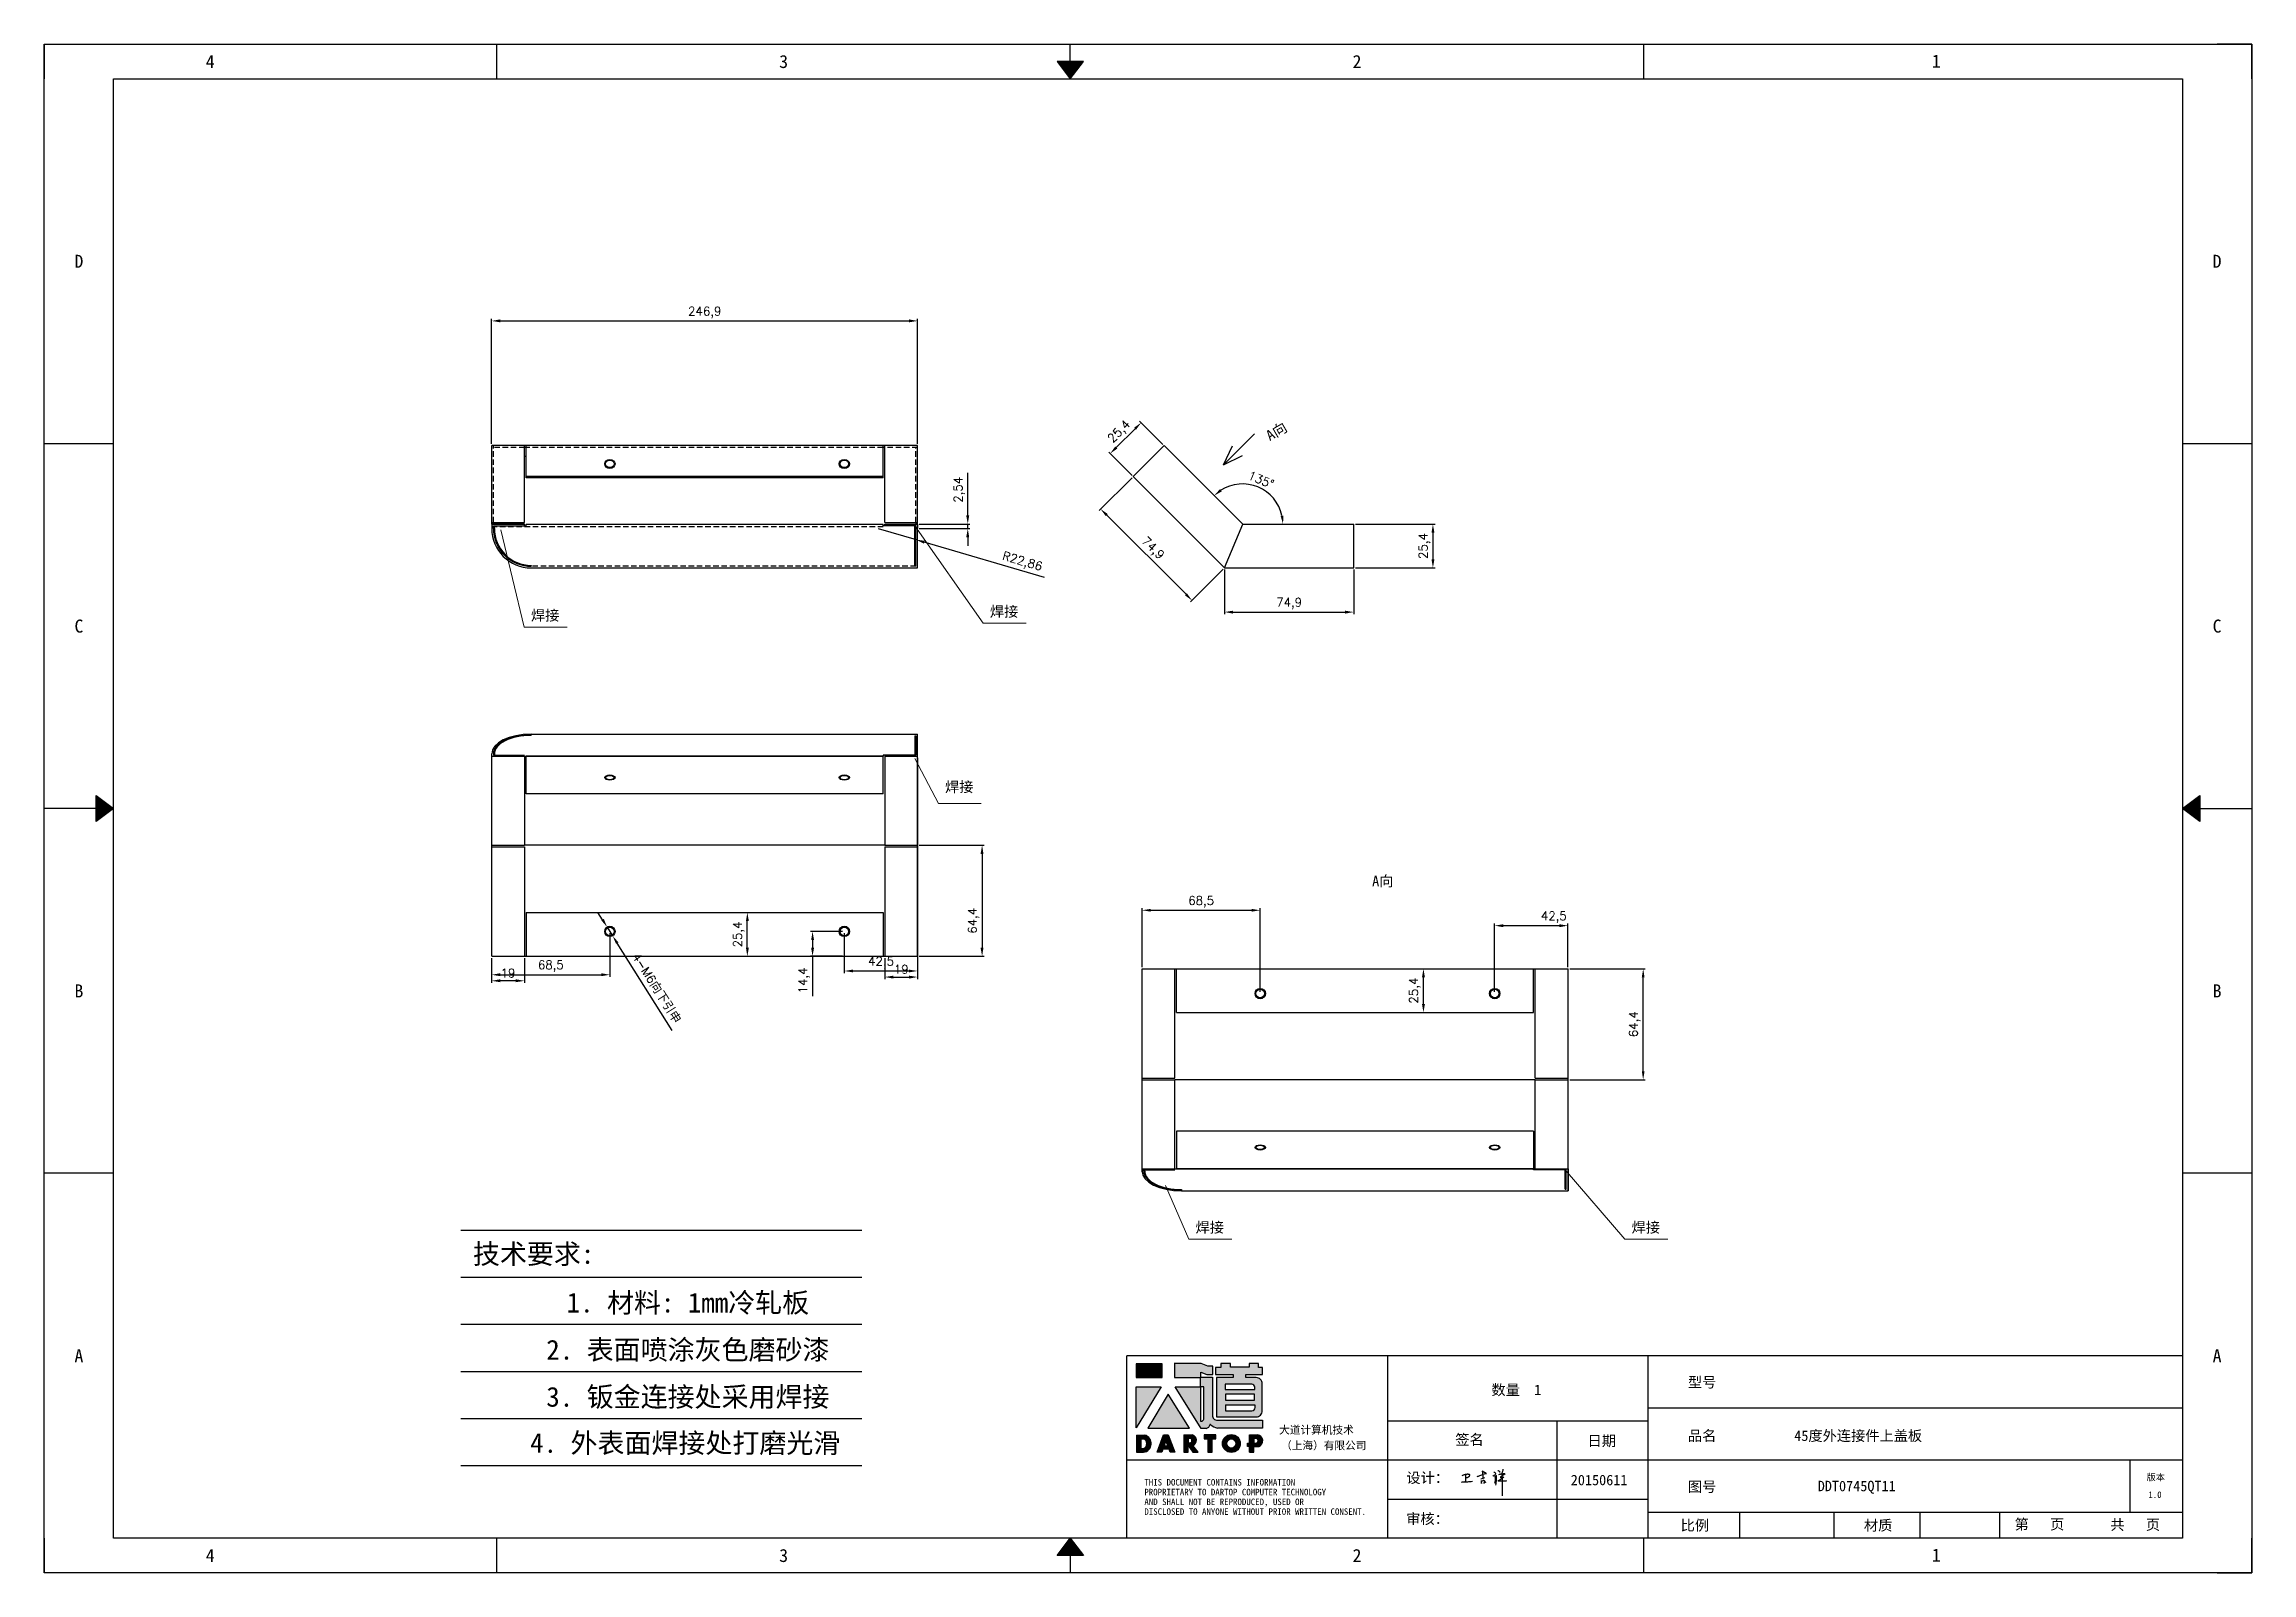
# Model space of a CAD drawing. Header units: millimetres. Extents: x -32103 to 8419, y 14505 to 33139.
# Drawn here: x -1941 to -661, y 17540 to 18427 of the extents above; entities that cross this region are included whole.
import ezdxf
from ezdxf.enums import TextEntityAlignment as Align

# ---------------------------------------------------------------- set-up
doc = ezdxf.new("R2010")
doc.units = ezdxf.units.MM
doc.linetypes.add('DOT', pattern=[0.25, 0, -0.25])
doc.linetypes.add('HIDDEN2', pattern=[4.7625, 3.175, -1.5875])
for name, color, linetype in [('4', 7, 'Continuous'), ('hidden', 3, 'HIDDEN2'), ('print', 30, 'Continuous')]:
    doc.layers.add(name, color=color, linetype=linetype)
doc.layers.add('dim', color=2, linetype='Continuous', lineweight=9)
doc.styles.add('Dartop', font='SIMFANG.TTF')
doc.styles.add('HZ', font='SimSun.ttf')
doc.styles.add('hzHT', font='SIMHEI.TTF')
doc.styles.get("Standard").update_dxf_attribs({"font": 'txt', "bigfont": 'gbcbig.shx'})
doc.dimstyles.new('small', dxfattribs={"dimtxt": 5, "dimasz": 5, "dimexe": 1.25, "dimexo": 1, "dimgap": 2, "dimtad": 1, "dimtxsty": 'Standard', "dimcen": 2.5, "dimadec": 0, "dimazin": 0, "dimtfac": 1, "dimtmove": 0, "dimatfit": 3, "dimfxl": 1, "dimarcsym": 0})

msp = doc.modelspace()

# ---------------------------------------------------------------- texts
at = {"color": 0}
for s, height, style, p in [('4', 7.554, 'Dartop', (-1844.637, 18416.706)), ('3', 7.554, 'Dartop', (-1512.26, 18416.706)), ('2', 7.554, 'Dartop', (-1179.884, 18416.706)), ('1', 7.554, 'Dartop', (-844.064, 18416.946)), ('D', 7.554, 'Dartop', (-1920.761, 18300.878)), ('D', 7.554, 'Dartop', (-681.319, 18300.878)), ('焊接', 6.0432, 'hzHT', (-1650.493, 18095.597)), ('焊接', 6.0432, 'hzHT', (-1384.456, 18097.84, -22.86)), ('C', 7.554, 'Dartop', (-1920.761, 18089.366)), ('C', 7.554, 'Dartop', (-681.319, 18089.366)), ('焊接', 6.0432, 'hzHT', (-1410.456, 17996.163, -22.86)), ('A向', 6.0432, 'hzHT', (-1164.933, 17941.589, -22.86)), ('B', 7.554, 'Dartop', (-1920.761, 17877.854)), ('B', 7.554, 'Dartop', (-681.319, 17877.854)), ('焊接', 6.0432, 'hzHT', (-1265.254, 17740.755)), ('焊接', 6.0432, 'hzHT', (-1012.479, 17740.755)), ('A', 7.554, 'Dartop', (-1920.761, 17666.342)), ('A', 7.554, 'Dartop', (-681.319, 17666.342)), ('数量  1', 6.0432, 'hzHT', (-1087.53, 17646.532)), ('型号', 6.0432, 'hzHT', (-979.824, 17650.97)), ('品名', 6.0432, 'hzHT', (-979.824, 17619.946)), ('45度外连接件上盖板', 6.0432, 'hzHT', (-889.363, 17619.946)), ('签名', 6.0432, 'hzHT', (-1114.676, 17617.732)), ('日期', 6.0432, 'hzHT', (-1037.995, 17616.989)), ('20150611', 6.0432, 'hzHT', (-1039.546, 17594.269)), ('版本', 3.777, 'hzHT', (-716.862, 17595.882)), ('图号', 6.0432, 'hzHT', (-979.824, 17590.408)), ('DDT0745QT11', 6.04321, 'hzHT', (-890.207, 17590.802)), ('1.0', 3.777, 'Dartop', (-717.317, 17585.788)), ('比例', 6.0432, 'hzHT', (-984.038, 17567.982)), ('材质', 6.0432, 'hzHT', (-877.788, 17567.982)), ('第   页', 6.0432, 'hzHT', (-784.304, 17568.609)), ('共   页', 6.0432, 'hzHT', (-728.792, 17568.389)), ('4', 7.554, 'Dartop', (-1844.637, 17550.513)), ('3', 7.554, 'Dartop', (-1512.26, 17550.513)), ('2', 7.554, 'Dartop', (-1179.884, 17550.513)), ('1', 7.554, 'Dartop', (-844.064, 17550.753))]:
    msp.add_text(s, height=height, dxfattribs=dict(at, style=style)).set_placement(p, align=Align.MIDDLE_CENTER)
at = {"color": 0, "style": 'hzHT'}
msp.add_text('A向', height=6.0432, rotation=30, dxfattribs=at).set_placement((-1226.591, 18202.328, -22.86), align=Align.MIDDLE_CENTER)
at = {"style": 'HZ'}
for s, p in [('技术要求:', (-1657.182, 17725.363)), ('     1. 材料: 1mm冷轧板', (-1587.248, 17697.12)), ('     2. 表面喷涂灰色磨砂漆', (-1587.248, 17669.82)), ('     3. 钣金连接处采用焊接', (-1587.248, 17642.52)), ('     4. 外表面焊接处打磨光滑', (-1588.794, 17615.766))]:
    msp.add_text(s, height=11.466, dxfattribs=at).set_placement(p, align=Align.MIDDLE_CENTER)
at = {"color": 0, "style": 'hzHT'}
for s, height, p in [('设计：', 6.0432, (-1151.285, 17592.554)), ('AND SHALL NOT BE REPRODUCED, USED OR', 3.777, (-1303.141, 17579.735)), ('THIS DOCUMENT CONTAINS INFORMATION', 3.777, (-1303.141, 17591.066)), ('PROPRIETARY TO DARTOP COMPUTER TECHNOLOGY', 3.777, (-1303.141, 17585.401)), ('DISCLOSED TO ANYONE WITHOUT PRIOR WRITTEN CONSENT.', 3.777, (-1303.141, 17574.07)), ('审核：', 6.0432, (-1151.375, 17568.757))]:
    msp.add_text(s, height=height, dxfattribs=at).set_placement(p)
at = {"layer": '4', "color": 0, "style": 'hzHT'}
for s, p in [('大道计算机技术', (-1225.022, 17621.066)), ('（上海）有限公司', (-1223.882, 17612.033))]:
    msp.add_text(s, height=4.5324, dxfattribs=at).set_placement(p)

# ---------------------------------------------------------------- blocks, each defined once
blk = doc.blocks.new('*U151')
at = {"color": 254, "linetype": 'Continuous', "extrusion": (0, 0, -1)}
for points in [[(-17, 0.333), (-16.812, 0.25), (-17, 0.5)], [(-17, 0.333), (-17.188, 0.25), (-16.812, 0.25)], [(-17, 0.333), (-17, 0.5), (-17.188, 0.25)]]:
    blk.add_solid(points, dxfattribs=at)
blk = doc.blocks.new('*U150')
at = {"color": 254, "linetype": 'Continuous', "extrusion": (0, 0, -1)}
for points in [[(-33.167, 11), (-33, 11), (-33.25, 11.188)], [(-33.167, 11), (-33.25, 11.188), (-33.25, 10.812)], [(-33.167, 11), (-33.25, 10.812), (-33, 11)]]:
    blk.add_solid(points, dxfattribs=at)
blk = doc.blocks.new('*U152')
at = {"color": 254, "linetype": 'Continuous'}
for points in [[(17, 21.667), (17.188, 21.75), (16.812, 21.75)], [(17, 21.667), (16.812, 21.75), (17, 21.5)], [(17, 21.667), (17, 21.5), (17.188, 21.75)]]:
    blk.add_solid(points, dxfattribs=at)
blk = doc.blocks.new('*U149')
at = {"color": 254, "linetype": 'Continuous', "extrusion": (0, 0, -1)}
for points in [[(-0.833, 11), (-0.75, 10.812), (-0.75, 11.188)], [(-0.833, 11), (-0.75, 11.188), (-1, 11)], [(-0.833, 11), (-1, 11), (-0.75, 10.812)]]:
    blk.add_solid(points, dxfattribs=at)
blk = doc.blocks.new('dadao')
for p, q in [((48, 19.2), (44.9, 10.4)), ((44.9, 10.4), (51.2, 10.4)), ((51.2, 10.4), (48, 19.2))]:
    blk.add_line(p, q)
for points in [[(41.8, 121.6), (41.8, 143.7), (-0.4, 143.7), (-0.4, 121.6), (41.8, 121.6)], [(104.8, 122), (104.8, 130.3), (114.1, 126.3), (124.2, 126.3), (124.2, 139.6), (115.9, 139.6), (105.1, 143.9), (61.5, 143.9)], [(61.7, 144), (61.7, 121.3), (103.9, 121.3)], [(113.4, 38.7), (105.1, 38.7), (63, 106.5), (103.9, 106.5), (103.9, 120.9), (103.9, 121.3)], [(109.7, 53.6), (109.7, 106.2), (104.3, 106.2), (104.3, 50.4), (106.6, 50.4)], [(144.6, 94.4), (144.6, 84.8), (192, 84.8), (192, 94.1), (144.9, 94.1)], [(120.2, 45), (119.5, 45), (119.5, 44.6)], [(0, 28), (0, 0), (11.8, 0)], [(0.1, 28), (14, 28)], [(7.1, 21.8), (7.1, 6.1), (12, 6.1)], [(7.1, 21.8), (11.4, 21.8)], [(76.8, 28.2), (76.8, 0), (84.1, 0), (84.1, 11.1), (91.6, -0.1), (100.3, -0.1), (91.7, 11.1)], [(76.8, 28.2), (90.6, 28.2)], [(84, 22.7), (84, 15.3), (87.2, 15.3)], [(84, 22.7), (87.3, 22.7)], [(183.7, 0), (183.7, 9.6), (180.6, 9.6), (180.6, 14.9), (183.8, 14.9), (183.8, 28.1), (196.1, 28.1), (196.5, 28.1)], [(183.7, 0), (190.9, 0), (190.9, 9.6), (198.8, 9.6)], [(194.9, 22.3), (190.8, 22.3), (190.8, 15), (194.4, 15)]]:
    blk.add_lwpolyline(points)
blk.add_lwpolyline([(137.1, 144.2), (137.1, 137.9), (128.3, 137.9), (128.3, 126.5), (157.3, 126.5), (157.3, 121.5), (130.3, 121.5), (130.3, 57.5), (194.4, 57.5, 0.414214), (204.4, 67.5), (204.4, 111.3, 0.414214), (194.4, 121.3), (177.5, 121.3), (177.5, 126.3), (204.7, 126.3), (204.7, 137.7), (198.2, 137.7), (198.2, 143.9), (183.3, 143.9), (183.3, 138), (153, 138), (153, 144.2), (137.1, 144.2)], format="xyb", close=True)
for points in [[(104.8, 122), (123.4, 122), (123.4, 60, 0.414214), (131.4, 52), (204.8, 52), (204.8, 39.1), (131.7, 39.1)], [(144.3, 110.8), (144.3, 101.8), (192.3, 101.8), (192.3, 105.5, 0.414214), (187.3, 110.5), (144.3, 110.5)], [(144.6, 77), (144.6, 67.5), (187.6, 67.5, 0.414214), (192.6, 72.5), (192.6, 76.4), (144.6, 76.4)]]:
    blk.add_lwpolyline(points, format="xyb")
for points in [[(-0.3, 106.2), (40.4, 106.2), (-0.3, 39.7), (-0.3, 106.2)], [(51.7, 94.1), (18.4, 39.3), (86.2, 39.3)], [(43.8, 28.2), (51.8, 28.2), (62.6, -0.1), (55, -0.1), (53.2, 5), (42.9, 5), (41.1, 0), (33.6, 0)], [(110, 28.1), (110, 21.9), (116, 21.9), (116, -0.1), (123.2, -0.1), (123.2, 22), (129.2, 22), (129.2, 28.1), (110, 28.1)]]:
    blk.add_lwpolyline(points, close=True)
for radius in [14.5, 7.44]:
    blk.add_circle((154.2, 14.2), radius)
for centre, radius, start, end in [((99.2, 60.7), 12.6, 305.6399, 325.969), ((111.6, 46.7), 8.19, 282.9811, 347.6627), ((136, 61.7), 22.9, 226.7358, 259.3209), ((8.5, 13.9), 8.49, 294.2143, 69.7177), ((9.6, 14.2), 14.4, 278.6604, 72.3203), ((86.4, 19), 3.8, 282.527, 76.7196), ((88.6, 19.4), 8.95, 290.6073, 77.2124), ((193.7, 18.7), 3.8, 280.9891, 72.5513), ((195.7, 18.6), 9.51, 288.8959, 85.2442)]:
    blk.add_arc(centre, radius, start, end)
blk = doc.blocks.new('h')
for p, q in [((20768.1, -2360.9), (20773, -2359.1)), ((20769.5, -2366.9), (20769.8, -2370.6)), ((20769.8, -2370.6), (20770.9, -2378)), ((20770.9, -2378), (20771.5, -2370.6)), ((20772.4, -2369.3), (20774.9, -2367.8)), ((20773, -2359.1), (20784.1, -2355.2)), ((20773.3, -2331.8), (20775.3, -2338.7)), ((20789.1, -2340.9), (20773.5, -2331.9)), ((20775.3, -2338.7), (20775.6, -2351.2)), ((20775.6, -2351.2), (20775.5, -2357.3)), ((20782.2, -2369.2), (20780, -2377.1)), ((20780, -2377.1), (20788.3, -2371.3)), ((20780.1, -2366.4), (20780.8, -2366.4)), ((20781.9, -2367.4), (20782.2, -2369.2)), ((20845.7, -2343.5), (20848.4, -2353)), ((20848.9, -2370.3), (20847.9, -2424)), ((20848.4, -2353), (20848.9, -2370.3))]:
    blk.add_line(p, q)
for points in [[(20696.6, -2372.4, 0.002073), (20710.6, -2371.9, 0.016137), (20719.6, -2371.3, 0.008314), (20736.9, -2369.3)], [(20699.1, -2348.2, -0.029745), (20704.6, -2345.4, -0.046842), (20708.4, -2344.2, -0.00919), (20714.3, -2343, -0.018517), (20717.2, -2342.5, -0.037841), (20720.3, -2342.4, -0.039541), (20723.2, -2342.8, -0.149785), (20726, -2344.3, -0.204935), (20726.9, -2346.6, -0.074872), (20726.5, -2348.3, -0.061615), (20725.6, -2350.3, -0.034204), (20723.8, -2352.6, -0.045776), (20722.3, -2354.1, -0.054985), (20720.4, -2355.3, -0.036348), (20717.3, -2356.5, -0.067752), (20715.7, -2356.8, -0.043553), (20713.2, -2356.7)], [(20755, -2351.9, -0.024077), (20759.9, -2350.1, -0.013147), (20768.7, -2346.5, -0.00522), (20775.4, -2344.1, -0.018517), (20777.3, -2343.4, -0.008274), (20786.3, -2341, -0.039541), (20788.3, -2340.8, -0.079216), (20789.4, -2341, -0.204935)], [(20813.5, -2350.1, 0.007348), (20815.9, -2348.7, 0.008421), (20818, -2347.3, 0.009459), (20819.7, -2346.2, -0.016325), (20820.7, -2345.5, -0.173771), (20821.8, -2345.3, -0.085159), (20823.9, -2346, -0.125883), (20826, -2347.9, -0.160659), (20826.6, -2350.1, -0.010447), (20826.5, -2352.3, -0.008247), (20826.2, -2355.1, -0.002698), (20825.3, -2374, 0.001562), (20823.9, -2383.7, 0.016137)], [(20816.8, -2335, -0.053561), (20819.6, -2336.1, -0.075272), (20821.3, -2337.3, -0.005295), (20822.5, -2338.5, -0.009337), (20823.1, -2339.1, -0.026146), (20823.7, -2339.8, -0.016644), (20824.5, -2340.9)], [(20832.1, -2329.2, -0.053561), (20834.9, -2330.3, -0.075272), (20836.7, -2331.5, -0.005295), (20837.8, -2332.6, -0.009337), (20838.5, -2333.3, -0.026146), (20839, -2334, -0.016644), (20839.8, -2335.1)], [(20836, -2343.7, -0.02797), (20842.1, -2342.6, -0.048868), (20845.6, -2342.2, -0.00919), (20851.1, -2341.4, -0.018517), (20853.9, -2341.1, -0.037841), (20856.7, -2341.2, -0.039541), (20859.4, -2341.6, -0.018282), (20840.6, -2354.7, -0.000937)], [(20847.6, -2340.2, 0.021784), (20849.6, -2335.9, 0.028296), (20850.8, -2332.4, 0.008136), (20851.9, -2328.2, 0.028913), (20852.2, -2327, 0.08193), (20852.1, -2325.9, 0.075058), (20851.7, -2324.7, 0.275043)]]:
    blk.add_lwpolyline(points, format="xyb")
for points in [[(20711.3, -2343.5), (20711.3, -2343.5), (20711.5, -2355.8), (20710.7, -2368), (20710.6, -2371.9)], [(20821.5, -2350.6), (20822.4, -2359.2), (20822.2, -2364.9), (20821.7, -2369), (20821.3, -2376.3), (20823.6, -2368.5), (20827.2, -2366.3), (20829.5, -2366.3)], [(20840.6, -2354.7), (20850, -2354.7), (20855, -2354.3), (20845.9, -2361.1), (20840.5, -2364), (20833, -2367.5), (20863.2, -2367.4), (20865.9, -2367.3)]]:
    blk.add_lwpolyline(points)
for centre, radius, start, end in [((20773.7, -2371.2), 2.3, 121.9907, 163.60158), ((20787.5, -2406), 40.3, 100.61827, 108.24823), ((20780.8, -2367.6), 1.15, 9.4675, 90)]:
    blk.add_arc(centre, radius, start, end)
blk = doc.blocks.new('*D155')
at = {"layer": 'Defpoints', "color": 0}
for p in [(-1434.6, 18148.5), (-1405.5, 18148.5), (-1434.6, 18145.9)]:
    blk.add_point(p, dxfattribs=at)
at = {"layer": 'dim', "color": 0, "lineweight": -2}
for p, q in [((-1405.5, 18153.5), (-1405.5, 18178.3)), ((-1433.6, 18148.5), (-1404.3, 18148.5)), ((-1405.5, 18145.9), (-1405.5, 18148.5)), ((-1433.6, 18145.9), (-1404.3, 18145.9)), ((-1405.5, 18140.9), (-1405.5, 18135.9))]:
    blk.add_line(p, q, dxfattribs=at)
at = {"layer": 'dim', "color": 0}
for points in [[(-1406.4, 18153.5), (-1404.7, 18153.5), (-1405.5, 18148.5)], [(-1406.4, 18140.9), (-1404.7, 18140.9), (-1405.5, 18145.9)]]:
    blk.add_solid(points, dxfattribs=at)
at = {"layer": 'dim', "color": 0, "insert": (-1410.4, 18168.4), "char_height": 5, "attachment_point": 5, "rotation": 90}
blk.add_mtext('2,54', dxfattribs=at)
blk = doc.blocks.new('*D156')
at = {"layer": 'Defpoints', "color": 0}
for p in [(-1434.6, 18266.3), (-1681.5, 18194), (-1434.6, 18194)]:
    blk.add_point(p, dxfattribs=at)
at = {"layer": 'dim', "color": 0, "lineweight": -2}
for p, q in [((-1681.5, 18195), (-1681.5, 18267.6)), ((-1676.5, 18266.3), (-1439.6, 18266.3)), ((-1434.6, 18195), (-1434.6, 18267.6))]:
    blk.add_line(p, q, dxfattribs=at)
at = {"layer": 'dim', "color": 0}
for points in [[(-1676.5, 18267.2), (-1676.5, 18265.5), (-1681.5, 18266.3)], [(-1439.6, 18267.2), (-1439.6, 18265.5), (-1434.6, 18266.3)]]:
    blk.add_solid(points, dxfattribs=at)
at = {"layer": 'dim', "color": 0, "insert": (-1558, 18271.2), "char_height": 5, "attachment_point": 5}
blk.add_mtext('246,9', dxfattribs=at)
blk = doc.blocks.new('*D160')
at = {"layer": 'Defpoints', "color": 0}
for p in [(-1558, 17923.3), (-1533.3, 17923.3), (-1558, 17897.9)]:
    blk.add_point(p, dxfattribs=at)
at = {"layer": 'dim', "color": 0, "lineweight": -2}
for p, q in [((-1557, 17923.3), (-1532, 17923.3)), ((-1533.3, 17902.9), (-1533.3, 17918.3)), ((-1557, 17897.9), (-1532, 17897.9))]:
    blk.add_line(p, q, dxfattribs=at)
at = {"layer": 'dim', "color": 0}
for points in [[(-1534.1, 17918.3), (-1532.4, 17918.3), (-1533.3, 17923.3)], [(-1534.1, 17902.9), (-1532.4, 17902.9), (-1533.3, 17897.9)]]:
    blk.add_solid(points, dxfattribs=at)
at = {"layer": 'dim', "color": 0, "insert": (-1538.2, 17910.6), "char_height": 5, "attachment_point": 5, "rotation": 90}
blk.add_mtext('25,4', dxfattribs=at)
blk = doc.blocks.new('*D161')
at = {"layer": 'Defpoints', "color": 0}
for p in [(-1434.6, 18014, 67.6), (-1453.6, 17897.9), (-1434.6, 17885.9)]:
    blk.add_point(p, dxfattribs=at)
at = {"layer": 'dim', "color": 0, "lineweight": -2}
for p, q in [((-1434.6, 18013), (-1434.6, 17884.6)), ((-1453.6, 17896.9), (-1453.6, 17884.6)), ((-1448.6, 17885.9), (-1439.6, 17885.9))]:
    blk.add_line(p, q, dxfattribs=at)
at = {"layer": 'dim', "color": 0}
for points in [[(-1448.6, 17886.7), (-1448.6, 17885), (-1453.6, 17885.9)], [(-1439.6, 17886.7), (-1439.6, 17885), (-1434.6, 17885.9)]]:
    blk.add_solid(points, dxfattribs=at)
at = {"layer": 'dim', "color": 0, "insert": (-1444.1, 17890.4), "char_height": 5, "attachment_point": 5}
blk.add_mtext('19', dxfattribs=at)
blk = doc.blocks.new('*D162')
at = {"layer": 'Defpoints', "color": 0}
for p in [(-1681.5, 17897.9), (-1662.5, 17897.9), (-1681.5, 17883.7)]:
    blk.add_point(p, dxfattribs=at)
at = {"layer": 'dim', "color": 0, "lineweight": -2}
for p, q in [((-1681.5, 17896.9), (-1681.5, 17882.5)), ((-1662.5, 17896.9), (-1662.5, 17882.5)), ((-1667.5, 17883.7), (-1676.5, 17883.7))]:
    blk.add_line(p, q, dxfattribs=at)
at = {"layer": 'dim', "color": 0}
for points in [[(-1676.5, 17884.6), (-1676.5, 17882.9), (-1681.5, 17883.7)], [(-1667.5, 17884.6), (-1667.5, 17882.9), (-1662.5, 17883.7)]]:
    blk.add_solid(points, dxfattribs=at)
at = {"layer": 'dim', "color": 0, "insert": (-1672, 17888.2), "char_height": 5, "attachment_point": 5}
blk.add_mtext('19', dxfattribs=at)
blk = doc.blocks.new('*D163')
at = {"layer": 'Defpoints', "color": 0}
for p in [(-1181, 17890.7, -35.6), (-1141.4, 17890.7), (-1181, 17865.3, -35.6)]:
    blk.add_point(p, dxfattribs=at)
at = {"layer": 'dim', "color": 0, "lineweight": -2}
for p, q in [((-1180, 17890.7), (-1140.1, 17890.7)), ((-1141.4, 17870.3), (-1141.4, 17885.7)), ((-1180, 17865.3), (-1140.1, 17865.3))]:
    blk.add_line(p, q, dxfattribs=at)
at = {"layer": 'dim', "color": 0}
for points in [[(-1142.2, 17885.7), (-1140.5, 17885.7), (-1141.4, 17890.7)], [(-1142.2, 17870.3), (-1140.5, 17870.3), (-1141.4, 17865.3)]]:
    blk.add_solid(points, dxfattribs=at)
at = {"layer": 'dim', "color": 0, "insert": (-1146.3, 17878), "char_height": 5, "attachment_point": 5, "rotation": 90}
blk.add_mtext('25,4', dxfattribs=at)
blk = doc.blocks.new('*D165')
at = {"layer": 'Defpoints', "color": 0}
for p in [(-1614.6, 17914.9), (-1611.4, 17909.8)]:
    blk.add_point(p, dxfattribs=at)
at = {"layer": 'dim', "color": 0, "lineweight": -2}
for p, q in [((-1617.2, 17919.1), (-1619.9, 17923.3)), ((-1614.6, 17914.9), (-1611.4, 17909.8)), ((-1576.8, 17854.8), (-1608.7, 17905.6))]:
    blk.add_line(p, q, dxfattribs=at)
at = {"layer": 'dim', "color": 0}
for points in [[(-1616.5, 17919.6), (-1617.9, 17918.7), (-1614.6, 17914.9)], [(-1608, 17906), (-1609.4, 17905.1), (-1611.4, 17909.8)]]:
    blk.add_solid(points, dxfattribs=at)
at = {"layer": 'dim', "color": 0, "insert": (-1586, 17879.4), "char_height": 5, "attachment_point": 5, "rotation": 302.161}
blk.add_mtext('4-M6{\\fSimSun|b0|i0|c134|p2;向下引申}', dxfattribs=at)
blk = doc.blocks.new('*D166')
at = {"layer": 'Defpoints', "color": 0}
for p in [(-1613, 17912.3), (-1681.5, 17897.9), (-1613, 17887.2)]:
    blk.add_point(p, dxfattribs=at)
at = {"layer": 'dim', "color": 0, "lineweight": -2}
for p, q in [((-1613, 17911.3), (-1613, 17886)), ((-1681.5, 17896.9), (-1681.5, 17886)), ((-1676.5, 17887.2), (-1618, 17887.2))]:
    blk.add_line(p, q, dxfattribs=at)
at = {"layer": 'dim', "color": 0}
for points in [[(-1676.5, 17888.1), (-1676.5, 17886.4), (-1681.5, 17887.2)], [(-1618, 17888.1), (-1618, 17886.4), (-1613, 17887.2)]]:
    blk.add_solid(points, dxfattribs=at)
at = {"layer": 'dim', "color": 0, "insert": (-1647.2, 17892.2), "char_height": 5, "attachment_point": 5}
blk.add_mtext('68,5', dxfattribs=at)
blk = doc.blocks.new('*D167')
at = {"layer": 'Defpoints', "color": 0}
for p in [(-1434.6, 18014, 67.6), (-1477.1, 17912.3), (-1434.6, 17889.4)]:
    blk.add_point(p, dxfattribs=at)
at = {"layer": 'dim', "color": 0, "lineweight": -2}
for p, q in [((-1434.6, 18013), (-1434.6, 17888.2)), ((-1477.1, 17911.3), (-1477.1, 17888.2)), ((-1472.1, 17889.4), (-1439.6, 17889.4))]:
    blk.add_line(p, q, dxfattribs=at)
at = {"layer": 'dim', "color": 0}
for points in [[(-1472.1, 17890.2), (-1472.1, 17888.6), (-1477.1, 17889.4)], [(-1439.6, 17890.2), (-1439.6, 17888.6), (-1434.6, 17889.4)]]:
    blk.add_solid(points, dxfattribs=at)
at = {"layer": 'dim', "color": 0, "insert": (-1455.8, 17894.3), "char_height": 5, "attachment_point": 5}
blk.add_mtext('42,5', dxfattribs=at)
blk = doc.blocks.new('*D168')
at = {"layer": 'Defpoints', "color": 0}
for p in [(-1477.1, 17912.3), (-1495.5, 17897.9), (-1477.1, 17897.9)]:
    blk.add_point(p, dxfattribs=at)
at = {"layer": 'dim', "color": 0, "lineweight": -2}
for p, q in [((-1478.1, 17912.3), (-1496.7, 17912.3)), ((-1495.5, 17907.3), (-1495.5, 17902.9)), ((-1478.1, 17897.9), (-1496.7, 17897.9)), ((-1495.5, 17897.9), (-1495.5, 17874.8))]:
    blk.add_line(p, q, dxfattribs=at)
at = {"layer": 'dim', "color": 0}
for points in [[(-1496.3, 17907.3), (-1494.6, 17907.3), (-1495.5, 17912.3)], [(-1496.3, 17902.9), (-1494.6, 17902.9), (-1495.5, 17897.9)]]:
    blk.add_solid(points, dxfattribs=at)
at = {"layer": 'dim', "color": 0, "insert": (-1500.4, 17883.9), "char_height": 5, "attachment_point": 5, "rotation": 90}
blk.add_mtext('14,4', dxfattribs=at)
blk = doc.blocks.new('*D153')
at = {"layer": 'Defpoints', "color": 0}
for p in [(-1236, 17924.6), (-1304.5, 17890.7), (-1236, 17876.3)]:
    blk.add_point(p, dxfattribs=at)
at = {"layer": 'dim', "color": 0, "lineweight": -2}
for p, q in [((-1304.5, 17891.7), (-1304.5, 17925.8)), ((-1299.5, 17924.6), (-1241, 17924.6)), ((-1236, 17877.3), (-1236, 17925.8))]:
    blk.add_line(p, q, dxfattribs=at)
at = {"layer": 'dim', "color": 0}
for points in [[(-1299.5, 17925.4), (-1299.5, 17923.8), (-1304.5, 17924.6)], [(-1241, 17925.4), (-1241, 17923.8), (-1236, 17924.6)]]:
    blk.add_solid(points, dxfattribs=at)
at = {"layer": 'dim', "color": 0, "insert": (-1270.2, 17929.5), "char_height": 5, "attachment_point": 5}
blk.add_mtext('68,5', dxfattribs=at)
blk = doc.blocks.new('*D169')
at = {"layer": 'Defpoints', "color": 0}
for p in [(-1057.6, 17915.7), (-1057.6, 17890.7), (-1100.1, 17876.3)]:
    blk.add_point(p, dxfattribs=at)
at = {"layer": 'dim', "color": 0, "lineweight": -2}
for p, q in [((-1100.1, 17877.3), (-1100.1, 17916.9)), ((-1057.6, 17891.7), (-1057.6, 17916.9)), ((-1095.1, 17915.7), (-1062.6, 17915.7))]:
    blk.add_line(p, q, dxfattribs=at)
at = {"layer": 'dim', "color": 0}
for points in [[(-1095.1, 17916.5), (-1095.1, 17914.8), (-1100.1, 17915.7)], [(-1062.6, 17916.5), (-1062.6, 17914.8), (-1057.6, 17915.7)]]:
    blk.add_solid(points, dxfattribs=at)
at = {"layer": 'dim', "color": 0, "insert": (-1065.8, 17920.6), "char_height": 5, "attachment_point": 5}
blk.add_mtext('42,5', dxfattribs=at)
blk = doc.blocks.new('*D170')
at = {"layer": 'Defpoints', "color": 0}
for p in [(-1057.6, 17890.7, -35.6), (-1014, 17890.7), (-1057.6, 17826.3, -35.6)]:
    blk.add_point(p, dxfattribs=at)
at = {"layer": 'dim', "color": 0, "lineweight": -2}
for p, q in [((-1056.6, 17890.7), (-1012.8, 17890.7)), ((-1014, 17831.3), (-1014, 17885.7)), ((-1056.6, 17826.3), (-1012.8, 17826.3))]:
    blk.add_line(p, q, dxfattribs=at)
at = {"layer": 'dim', "color": 0}
for points in [[(-1014.8, 17885.7), (-1013.2, 17885.7), (-1014, 17890.7)], [(-1014.8, 17831.3), (-1013.2, 17831.3), (-1014, 17826.3)]]:
    blk.add_solid(points, dxfattribs=at)
at = {"layer": 'dim', "color": 0, "insert": (-1018.9, 17858.5), "char_height": 5, "attachment_point": 5, "rotation": 90}
blk.add_mtext('64,4', dxfattribs=at)
blk = doc.blocks.new('*D171')
at = {"layer": 'Defpoints', "color": 0}
for p in [(-1434.6, 17962.3), (-1434.6, 17897.9), (-1397.2, 17897.9)]:
    blk.add_point(p, dxfattribs=at)
at = {"layer": 'dim', "color": 0, "lineweight": -2}
for p, q in [((-1433.6, 17962.3), (-1396, 17962.3)), ((-1397.2, 17957.3), (-1397.2, 17902.9)), ((-1433.6, 17897.9), (-1396, 17897.9))]:
    blk.add_line(p, q, dxfattribs=at)
at = {"layer": 'dim', "color": 0}
for points in [[(-1398.1, 17957.3), (-1396.4, 17957.3), (-1397.2, 17962.3)], [(-1398.1, 17902.9), (-1396.4, 17902.9), (-1397.2, 17897.9)]]:
    blk.add_solid(points, dxfattribs=at)
at = {"layer": 'dim', "color": 0, "insert": (-1402.1, 17918.5), "char_height": 5, "attachment_point": 5, "rotation": 90}
blk.add_mtext('64,4', dxfattribs=at)
blk = doc.blocks.new('*D321')
at = {"layer": 'Defpoints', "color": 0}
for p in [(-1256.7, 18123.1, 22.9), (-1181.8, 18123.1, 22.9), (-1181.8, 18097.5)]:
    blk.add_point(p, dxfattribs=at)
at = {"layer": 'dim', "color": 0, "lineweight": -2}
for p, q in [((-1256.7, 18122.1), (-1256.7, 18096.2)), ((-1181.8, 18122.1), (-1181.8, 18096.2)), ((-1251.7, 18097.5), (-1186.8, 18097.5))]:
    blk.add_line(p, q, dxfattribs=at)
at = {"layer": 'dim', "color": 0}
for points in [[(-1251.7, 18098.3), (-1251.7, 18096.6), (-1256.7, 18097.5)], [(-1186.8, 18098.3), (-1186.8, 18096.6), (-1181.8, 18097.5)]]:
    blk.add_solid(points, dxfattribs=at)
at = {"layer": 'dim', "color": 0, "insert": (-1219.2, 18102.4), "char_height": 5, "attachment_point": 5}
blk.add_mtext('74,9', dxfattribs=at)
blk = doc.blocks.new('*D322')
at = {"layer": 'Defpoints', "color": 0}
for p in [(-1309.6, 18176), (-1256.7, 18123.1), (-1275.5, 18104.2)]:
    blk.add_point(p, dxfattribs=at)
at = {"layer": 'dim', "color": 0, "lineweight": -2}
for p, q in [((-1310.3, 18175.3), (-1329.4, 18156.3)), ((-1324.9, 18153.7), (-1279, 18107.8)), ((-1257.4, 18122.4), (-1276.4, 18103.4))]:
    blk.add_line(p, q, dxfattribs=at)
at = {"layer": 'dim', "color": 0}
for points in [[(-1324.3, 18154.3), (-1325.5, 18153.1), (-1328.5, 18157.2)], [(-1278.5, 18108.4), (-1279.6, 18107.2), (-1275.5, 18104.2)]]:
    blk.add_solid(points, dxfattribs=at)
at = {"layer": 'dim', "color": 0, "insert": (-1298.5, 18134.2), "char_height": 5, "attachment_point": 5, "rotation": 315}
blk.add_mtext('74,9', dxfattribs=at)
blk = doc.blocks.new('*D323')
at = {"layer": 'Defpoints', "color": 0}
for p in [(-1291.7, 18194), (-1229.7, 18165), (-1246.2, 18148.5), (-1246.2, 18148.5), (-1181.8, 18148.5)]:
    blk.add_point(p, dxfattribs=at)
at = {"layer": 'dim', "color": 0, "lineweight": -2}
blk.add_arc((-1246.2, 18148.5), 23.3, 12.3031, 122.6969, dxfattribs=at)
at = {"layer": 'dim', "color": 0}
for points in [[(-1258.2, 18167.5), (-1259.3, 18168.8), (-1262.7, 18165)], [(-1222.5, 18153.5), (-1224.2, 18153.4), (-1222.8, 18148.5)]]:
    blk.add_solid(points, dxfattribs=at)
at = {"layer": 'dim', "color": 0, "insert": (-1235.5, 18174.2), "char_height": 5, "attachment_point": 5, "rotation": 337.5}
blk.add_mtext('135°', dxfattribs=at)
blk = doc.blocks.new('*D324')
at = {"layer": 'Defpoints', "color": 0}
for p in [(-1181.8, 18148.5), (-1181.8, 18123.1), (-1135.9, 18123.1)]:
    blk.add_point(p, dxfattribs=at)
at = {"layer": 'dim', "color": 0, "lineweight": -2}
for p, q in [((-1180.8, 18148.5), (-1134.6, 18148.5)), ((-1135.9, 18143.5), (-1135.9, 18128.1)), ((-1180.8, 18123.1), (-1134.6, 18123.1))]:
    blk.add_line(p, q, dxfattribs=at)
at = {"layer": 'dim', "color": 0}
for points in [[(-1136.7, 18143.5), (-1135, 18143.5), (-1135.9, 18148.5)], [(-1136.7, 18128.1), (-1135, 18128.1), (-1135.9, 18123.1)]]:
    blk.add_solid(points, dxfattribs=at)
at = {"layer": 'dim', "color": 0, "insert": (-1140.8, 18135.8), "char_height": 5, "attachment_point": 5, "rotation": 90}
blk.add_mtext('25,4', dxfattribs=at)
blk = doc.blocks.new('*D325')
at = {"layer": 'Defpoints', "color": 0}
for p in [(-1305, 18207.3), (-1291.7, 18194), (-1309.6, 18176)]:
    blk.add_point(p, dxfattribs=at)
at = {"layer": 'dim', "color": 0, "lineweight": -2}
for p, q in [((-1319.4, 18192.9), (-1308.5, 18203.8)), ((-1292.4, 18194.7), (-1305.9, 18208.2)), ((-1310.3, 18176.7), (-1323.8, 18190.2))]:
    blk.add_line(p, q, dxfattribs=at)
at = {"layer": 'dim', "color": 0}
for points in [[(-1309.1, 18204.4), (-1308, 18203.2), (-1305, 18207.3)], [(-1320, 18193.5), (-1318.8, 18192.3), (-1323, 18189.4)]]:
    blk.add_solid(points, dxfattribs=at)
at = {"layer": 'dim', "color": 0, "insert": (-1317.5, 18201.8), "char_height": 5, "attachment_point": 5, "rotation": 45}
blk.add_mtext('25,4', dxfattribs=at)
blk = doc.blocks.new('*D320')
at = {"layer": 'Defpoints', "color": 0}
for p in [(-1457.4, 18145.9), (-1435.5, 18139.5)]:
    blk.add_point(p, dxfattribs=at)
at = {"layer": 'dim', "color": 0, "lineweight": -2}
for p, q in [((-1457.4, 18145.9), (-1435.5, 18139.5)), ((-1361.1, 18117.5), (-1430.7, 18138))]:
    blk.add_line(p, q, dxfattribs=at)
at = {"layer": 'dim', "color": 0}
blk.add_solid([(-1430.5, 18138.8), (-1430.9, 18137.2), (-1435.5, 18139.5)], dxfattribs=at)
at = {"layer": 'dim', "color": 0, "insert": (-1374, 18126.4), "char_height": 5, "attachment_point": 5, "rotation": 343.5446}
blk.add_mtext('R22,86', dxfattribs=at)

# ---------------------------------------------------------------- dimensions: what is measured, and where the dimension line sits
at = {"layer": 'dim'}
for base, p1, p2, picture, middle in [((-1434.571, 18266.317), (-1681.471, 18194), (-1434.571, 18194), '*D156', (-1558.021, 18271.234)), ((-1181.777, 18097.469, -22.86), (-1256.678, 18123.076), (-1181.777, 18123.076), '*D321', (-1219.227, 18102.385, -22.86)), ((-1434.571, 17889.401), (-1477.071, 17912.343), (-1434.571, 18014.026, 67.583), '*D167', (-1455.821, 17894.317)), ((-1434.571, 17885.867), (-1453.571, 17897.943), (-1434.571, 18014.026, 67.583), '*D161', (-1444.071, 17890.367)), ((-1235.975, 17924.595, -35.56), (-1304.475, 17890.697, -35.56), (-1235.975, 17876.297, -35.56), '*D153', (-1270.225, 17929.512, -35.56)), ((-1612.971, 17887.245), (-1681.471, 17897.943), (-1612.971, 17912.343), '*D166', (-1647.221, 17892.162)), ((-1681.471, 17883.745), (-1662.471, 17897.943), (-1681.471, 17897.943), '*D162', (-1671.971, 17888.245))]:
    dim = msp.add_linear_dim(base=base, p1=p1, p2=p2, dimstyle='small', override={"dimpost": '\\X'}, dxfattribs=at)
    dim.commit()
    dim.dimension.update_dxf_attribs({"geometry": picture, "text_midpoint": middle})
for p2, distance, picture, middle in [((-1291.68, 18194), 18.844, '*D325', (-1317.462, 18201.82)), ((-1256.678, 18123.076), -26.631, '*D322', (-1298.514, 18134.203))]:
    dim = msp.add_aligned_dim(p1=(-1309.641, 18176.039), p2=p2, distance=distance, dimstyle='small', override={"dimpost": '\\X'}, dxfattribs=at)
    dim.commit()
    dim.dimension.update_dxf_attribs({"geometry": picture, "text_midpoint": middle})
dim = msp.add_angular_dim_2l(base=(-1229.66, 18164.973), line1=((-1246.157, 18148.476), (-1291.68, 18194)), line2=((-1246.157, 18148.476), (-1181.777, 18148.476)), dimstyle='small', override={"dimpost": '\\X'}, dxfattribs=at)
dim.commit()
dim.dimension.update_dxf_attribs({"geometry": '*D323', "text_midpoint": (-1235.507, 18174.187)})
for base, p1, p2, picture, middle in [((-1405.524, 18148.476), (-1434.571, 18145.936), (-1434.571, 18148.476), '*D155', (-1410.44, 18168.393)), ((-1135.862, 18123.076), (-1181.777, 18148.476), (-1181.777, 18123.076), '*D324', (-1140.779, 18135.776)), ((-1533.257, 17923.343), (-1558.021, 17897.943), (-1558.021, 17923.343), '*D160', (-1538.174, 17910.643)), ((-1495.47, 17897.943), (-1477.071, 17912.343), (-1477.071, 17897.943), '*D168', (-1500.386, 17883.86)), ((-1141.382, 17890.697), (-1181.025, 17865.297, -35.56), (-1181.025, 17890.697, -35.56), '*D163', (-1146.299, 17877.997)), ((-1014.012, 17890.697), (-1057.575, 17826.297, -35.56), (-1057.575, 17890.697, -35.56), '*D170', (-1018.929, 17858.497))]:
    dim = msp.add_linear_dim(base=base, p1=p1, p2=p2, angle=90, dimstyle='small', override={"dimpost": '\\X'}, dxfattribs=at)
    dim.commit()
    dim.dimension.update_dxf_attribs({"geometry": picture, "text_midpoint": middle})
dim = msp.add_radius_dim(center=(-1457.431, 18145.936), mpoint=(-1435.508, 18139.46), dimstyle='small', override={"dimpost": '\\X'}, dxfattribs=at)
dim.commit()
dim.dimension.update_dxf_attribs({"geometry": '*D320', "text_midpoint": (-1375.39, 18121.704), "dimtype": 164})
dim = msp.add_linear_dim(base=(-1397.218, 17897.943), p1=(-1434.571, 17962.343), p2=(-1434.571, 17897.943), angle=90, dimstyle='small', override={"dimpost": '\\X'}, dxfattribs=at)
dim.commit()
dim.dimension.update_dxf_attribs({"geometry": '*D171', "text_midpoint": (-1397.218, 17918.543), "dimtype": 160})
dim = msp.add_diameter_dim_2p(p1=(-1614.568, 17914.883), p2=(-1611.375, 17909.804), text='4-M6{\\fSimSun|b0|i0|c134|p2;向下引申}', dimstyle='small', override={"dimpost": '\\X'}, dxfattribs=at)
dim.commit()
dim.dimension.update_dxf_attribs({"geometry": '*D165', "text_midpoint": (-1590.491, 17876.591), "dimtype": 163})
dim = msp.add_linear_dim(base=(-1057.575, 17915.667, -35.56), p1=(-1100.075, 17876.297, -35.56), p2=(-1057.575, 17890.697, -35.56), dimstyle='small', override={"dimpost": '\\X'}, dxfattribs=at)
dim.commit()
dim.dimension.update_dxf_attribs({"geometry": '*D169', "text_midpoint": (-1065.825, 17915.667, -35.56), "dimtype": 160})

# ---------------------------------------------------------------- hatches: boundary and pattern name
for points in [[(-1292.857, 17661.663), (-1307.924, 17661.663), (-1307.924, 17653.791), (-1292.857, 17653.791)], [(-1293.342, 17648.283), (-1307.884, 17648.283), (-1307.884, 17624.54)], [(-1289.311, 17643.975), (-1301.199, 17624.382), (-1276.993, 17624.382)], [(-1261.623, 17620.373), (-1268.502, 17620.373), (-1268.502, 17618.191), (-1266.356, 17618.191), (-1266.356, 17610.326), (-1263.786, 17610.326), (-1263.786, 17618.196), (-1261.623, 17618.196)]]:
    msp.add_hatch(color=0).paths.add_polyline_path(points)
h = msp.add_hatch(color=0)
h.paths.add_polyline_path([(-1270.34, 17656.879), (-1267.015, 17655.443), (-1263.419, 17655.443), (-1263.419, 17660.201), (-1266.385, 17660.201), (-1270.25, 17661.727), (-1285.737, 17661.727), (-1285.737, 17653.68), (-1270.669, 17653.68), (-1270.669, 17653.517), (-1270.669, 17648.373), (-1285.281, 17648.373), (-1270.251, 17624.185), (-1267.275, 17624.185, 0.27937482), (-1265.102, 17626.298), (-1265.102, 17626.41), (-1264.84, 17626.41, 0.14314537), (-1260.742, 17624.324), (-1234.626, 17624.324), (-1234.626, 17628.912), (-1260.854, 17628.912, -0.41421356), (-1263.71, 17631.769), (-1263.71, 17653.934), (-1270.34, 17653.934)])
h.paths.add_polyline_path([(-1270.517, 17648.271), (-1268.602, 17648.27), (-1268.602, 17629.497, -0.08893574), (-1269.712, 17628.356), (-1270.523, 17628.356)], flags=16)
h = msp.add_hatch(color=0)
h.paths.add_polyline_path([(-1234.67, 17659.535), (-1236.994, 17659.535), (-1236.994, 17661.745), (-1242.306, 17661.745), (-1242.306, 17659.645), (-1253.149, 17659.645), (-1253.149, 17661.856), (-1258.829, 17661.856), (-1258.829, 17659.604), (-1261.967, 17659.604), (-1261.967, 17655.529), (-1251.611, 17655.529), (-1251.611, 17653.727), (-1261.261, 17653.727), (-1261.261, 17630.907), (-1238.352, 17630.907, 0.41421356), (-1234.781, 17634.478), (-1234.781, 17650.105, 0.41421356), (-1238.352, 17653.676), (-1244.408, 17653.676), (-1244.408, 17655.445), (-1234.67, 17655.445)])
h.paths.add_polyline_path([(-1240.882, 17649.808, -0.41421356), (-1239.097, 17648.022), (-1239.097, 17646.713), (-1256.248, 17646.713), (-1256.248, 17649.808)], flags=16)
h.paths.add_polyline_path([(-1239.208, 17643.95), (-1239.208, 17640.634), (-1256.137, 17640.634), (-1256.137, 17643.95)], flags=16)
h.paths.add_polyline_path([(-1238.986, 17637.649), (-1238.986, 17636.229, -0.41421356), (-1240.772, 17634.444), (-1256.137, 17634.444), (-1256.137, 17637.649)], flags=16)
h = msp.add_hatch(color=0)
h.paths.add_polyline_path([(-1302.788, 17620.337), (-1307.777, 17620.337), (-1307.777, 17610.356), (-1303.576, 17610.356, 0.79301591)])
h.paths.add_polyline_path([(-1303.502, 17612.542), (-1305.246, 17612.542), (-1305.246, 17618.152), (-1303.694, 17618.152, -0.67136089)], flags=16)
h = msp.add_hatch(color=0)
h.paths.add_polyline_path([(-1289.274, 17620.42), (-1292.121, 17620.42), (-1295.782, 17610.345), (-1293.085, 17610.345), (-1292.451, 17612.131), (-1288.797, 17612.131), (-1288.149, 17610.324), (-1285.43, 17610.324)])
h.paths.add_polyline_path([(-1289.495, 17614.055), (-1291.759, 17614.055), (-1290.648, 17617.221)], flags=16)
h = msp.add_hatch(color=0)
h.paths.add_polyline_path([(-1275.434, 17620.412), (-1280.341, 17620.412), (-1280.341, 17610.34), (-1277.748, 17610.34), (-1277.748, 17614.333), (-1275.083, 17610.304), (-1271.95, 17610.304), (-1275.017, 17614.308, 0.74405494)])
h.paths.add_polyline_path([(-1277.772, 17615.824), (-1277.772, 17618.469), (-1276.613, 17618.469, -0.79680897), (-1276.63, 17615.824)], flags=16)
h = msp.add_hatch(color=0)
h.paths.add_polyline_path([(-1257.883, 17615.412, 1), (-1247.54, 17615.412, 1)])
h.paths.add_polyline_path([(-1250.055, 17615.412, -1), (-1255.368, 17615.412, -1)], flags=16)
h = msp.add_hatch(color=0)
h.paths.add_polyline_path([(-1237.619, 17620.389), (-1237.768, 17620.389), (-1242.142, 17620.389), (-1242.142, 17615.688), (-1243.303, 17615.688), (-1243.303, 17613.78), (-1242.161, 17613.78), (-1242.161, 17610.357), (-1239.607, 17610.357), (-1239.607, 17613.793), (-1236.801, 17613.793, 0.81230381)])
h.paths.add_polyline_path([(-1239.645, 17615.701), (-1239.645, 17618.33), (-1238.192, 17618.33, -0.77821343), (-1238.34, 17615.701)], flags=16)

# ---------------------------------------------------------------- linework, layer by layer
at = {"color": 0, "linetype": 'DOT'}
for p, q in [((-1940.905, 18426.779), (-681.319, 18426.779)), ((-1940.905, 17560.585), (-1940.905, 18406.634)), ((-661.175, 18406.634), (-661.175, 17560.585)), ((-681.319, 17540.441), (-1940.905, 17540.441))]:
    msp.add_line(p, q, dxfattribs=at)
at = {"color": 0}
for p, q in [((-1940.905, 18426.779), (-1940.905, 18406.634)), ((-1940.905, 18426.779), (-1940.905, 18426.779)), ((-1678.448, 18406.634), (-1678.448, 18426.779)), ((-1346.072, 18416.706), (-1346.072, 18426.779)), ((-1013.696, 18406.634), (-1013.696, 18426.779)), ((-661.175, 18426.779), (-681.319, 18426.779)), ((-661.175, 18406.634), (-661.175, 18426.779)), ((-1900.617, 17560.585), (-1900.617, 18406.634)), ((-1900.617, 18406.634), (-701.463, 18406.634)), ((-701.463, 18406.634), (-701.463, 17560.585)), ((-1900.617, 18195.122), (-1940.905, 18195.122)), ((-661.175, 18195.122), (-701.463, 18195.122)), ((-1910.689, 17983.61), (-1940.905, 17983.61)), ((-691.391, 17983.61), (-661.175, 17983.61)), ((-1900.617, 17772.098), (-1940.905, 17772.098)), ((-661.175, 17772.098), (-701.463, 17772.098)), ((-701.463, 17666.342), (-1313.338, 17666.342)), ((-1313.338, 17560.585), (-1313.338, 17666.342)), ((-1162.258, 17666.342), (-1162.258, 17560.585)), ((-1011.178, 17560.585), (-1011.178, 17666.342)), ((-1011.178, 17636.125), (-701.463, 17636.125)), ((-1162.258, 17628.571), (-1011.178, 17628.571)), ((-1064.056, 17628.571), (-1064.056, 17560.585)), ((-1313.338, 17605.909), (-1162.258, 17605.909)), ((-1162.258, 17605.909), (-701.463, 17605.909)), ((-731.679, 17575.693), (-731.679, 17605.909)), ((-1162.258, 17583.247), (-1011.178, 17583.247)), ((-1011.178, 17575.693), (-701.463, 17575.693)), ((-958.024, 17560.585), (-958.024, 17575.693)), ((-903.245, 17560.585), (-903.245, 17575.693)), ((-853.447, 17560.585), (-853.447, 17575.693)), ((-807.219, 17560.585), (-807.219, 17575.693)), ((-1940.905, 17560.585), (-1940.905, 17540.441)), ((-701.463, 17560.585), (-1900.617, 17560.585)), ((-1678.448, 17540.441), (-1678.448, 17560.585)), ((-1013.696, 17540.441), (-1013.696, 17560.585)), ((-661.175, 17540.441), (-661.175, 17560.585)), ((-1346.072, 17550.513), (-1346.072, 17540.441)), ((-1940.905, 17540.441), (-1940.905, 17540.441)), ((-681.319, 17540.441), (-661.175, 17540.441))]:
    msp.add_line(p, q, dxfattribs=at)
for p, q in [((-1239.345, 18200.815, -22.86), (-1257.37, 18182.789, -22.86)), ((-1434.571, 18194), (-1681.471, 18194)), ((-1681.471, 18148.476), (-1681.471, 18194)), ((-1662.471, 18149.476), (-1662.471, 18194)), ((-1661.471, 18193), (-1662.471, 18193)), ((-1661.471, 18187.65), (-1662.471, 18187.65)), ((-1661.471, 18175.332), (-1661.471, 18194)), ((-1454.571, 18175.332), (-1454.571, 18194)), ((-1453.571, 18193), (-1454.571, 18193)), ((-1453.571, 18149.476), (-1453.571, 18194)), ((-1434.571, 18148.476), (-1434.571, 18194)), ((-1434.571, 18123.076), (-1434.571, 18194)), ((-1309.641, 18176.039), (-1291.68, 18194)), ((-1246.157, 18148.476), (-1291.68, 18194)), ((-1257.37, 18182.789, -22.86), (-1251.974, 18193.96, -22.86)), ((-1257.37, 18182.789, -22.86), (-1246.2, 18188.186, -22.86)), ((-1454.571, 18176.039), (-1661.471, 18176.039)), ((-1454.571, 18175.332), (-1661.471, 18175.332)), ((-1256.678, 18123.076), (-1309.641, 18176.039)), ((-1681.471, 18149.476), (-1662.471, 18149.476)), ((-1681.471, 18148.476), (-1662.471, 18148.476)), ((-1681.471, 18148.476), (-1681.471, 18145.936)), ((-1662.471, 18148.476), (-1681.471, 18148.476)), ((-1680.471, 18149.476), (-1680.471, 18148.476)), ((-1680.471, 18145.936), (-1680.471, 18147.476)), ((-1680.471, 18147.476), (-1662.471, 18147.476)), ((-1680.471, 18145.936), (-1680.471, 18147.476)), ((-1679.911, 18145.936), (-1679.911, 18147.476)), ((-1662.471, 18147.476), (-1662.471, 18148.476)), ((-1662.471, 18147.476), (-1661.471, 18147.476)), ((-1661.471, 18148.476), (-1454.571, 18148.476)), ((-1661.471, 18147.476), (-1661.471, 18148.476)), ((-1454.571, 18147.476), (-1454.571, 18148.476)), ((-1453.571, 18147.476), (-1454.571, 18147.476)), ((-1453.571, 18149.476), (-1434.571, 18149.476)), ((-1453.571, 18148.476), (-1434.571, 18148.476)), ((-1453.571, 18147.476), (-1453.571, 18148.476)), ((-1435.571, 18147.476), (-1453.571, 18147.476)), ((-1436.132, 18124.076), (-1436.132, 18147.476)), ((-1435.571, 18149.476), (-1435.571, 18148.476)), ((-1435.571, 18145.936), (-1435.571, 18147.476)), ((-1435.571, 18124.076), (-1435.571, 18147.476)), ((-1434.571, 18148.476), (-1434.571, 18145.936)), ((-1256.678, 18123.076), (-1246.157, 18148.476)), ((-1246.157, 18148.476), (-1181.777, 18148.476)), ((-1181.777, 18123.076), (-1181.777, 18148.476)), ((-1658.611, 18124.576), (-1658.611, 18124.076)), ((-1658.611, 18123.076), (-1434.571, 18123.076)), ((-1256.678, 18123.076), (-1181.777, 18123.076)), ((-1681.471, 17897.943), (-1681.471, 18014.026)), ((-1662.471, 18014.026), (-1662.471, 17962.343)), ((-1454.571, 18014.026), (-1661.471, 18014.026)), ((-1661.471, 17992.026), (-1661.471, 18014.026)), ((-1454.571, 17992.026), (-1454.571, 18014.026)), ((-1453.571, 18014.026), (-1453.571, 17962.343)), ((-1434.571, 17897.943), (-1434.571, 18014.026)), ((-1434.571, 17897.943), (-1434.571, 18014.026)), ((-1454.571, 17992.026), (-1661.471, 17992.026)), ((-1681.471, 17962.343), (-1662.471, 17962.343)), ((-1681.471, 17961.343), (-1662.471, 17961.343)), ((-1453.571, 17962.343), (-1662.471, 17962.343)), ((-1662.471, 17961.343), (-1662.471, 17897.943)), ((-1453.571, 17962.343), (-1434.571, 17962.343)), ((-1453.571, 17961.343), (-1434.571, 17961.343)), ((-1453.571, 17961.343), (-1453.571, 17897.943)), ((-1661.471, 17923.343), (-1661.471, 17897.943)), ((-1661.471, 17923.343), (-1454.571, 17923.343)), ((-1454.571, 17923.343), (-1454.571, 17897.943)), ((-1681.471, 17897.943), (-1434.571, 17897.943)), ((-1304.475, 17890.697, -35.56), (-1057.575, 17890.697, -35.56)), ((-1285.475, 17827.297, -35.56), (-1285.475, 17890.697, -35.56)), ((-1284.475, 17865.297, -35.56), (-1284.475, 17890.697, -35.56)), ((-1077.575, 17865.297, -35.56), (-1077.575, 17890.697, -35.56)), ((-1076.575, 17827.297, -35.56), (-1076.575, 17890.697, -35.56)), ((-1284.475, 17865.297, -35.56), (-1077.575, 17865.297, -35.56)), ((-1304.475, 17827.297, -35.56), (-1285.475, 17827.297, -35.56)), ((-1076.575, 17827.297, -35.56), (-1057.575, 17827.297, -35.56)), ((-1304.475, 17826.297, -35.56), (-1285.475, 17826.297, -35.56)), ((-1285.475, 17774.614, -35.56), (-1285.475, 17826.297, -35.56)), ((-1076.575, 17826.297, -35.56), (-1285.475, 17826.297, -35.56)), ((-1076.575, 17826.297, -35.56), (-1057.575, 17826.297, -35.56)), ((-1076.575, 17774.614, -35.56), (-1076.575, 17826.297, -35.56)), ((-1077.575, 17796.614, -35.56), (-1284.475, 17796.614, -35.56)), ((-1284.475, 17796.614, -35.56), (-1284.475, 17774.614, -35.56)), ((-1077.575, 17796.614, -35.56), (-1077.575, 17774.614, -35.56)), ((-1077.575, 17774.614, -35.56), (-1284.475, 17774.614, -35.56))]:
    msp.add_line(p, q)
at = {"extrusion": (0, 0.866025, 0.5)}
for p, q in [((-1658.611, 18026.726, -21.997), (-1434.571, 18026.726, -21.997)), ((-1658.611, 18025.976, -20.698), (-1658.611, 18026.226, -21.131)), ((-1436.132, 18025.726, -20.265), (-1436.132, 18014.526, -0.866)), ((-1436.132, 18025.726, -21.997), (-1435.571, 18025.726, -21.997)), ((-1435.571, 18025.726, -20.265), (-1435.571, 18014.526, -0.866)), ((-1434.571, 18014.026), (-1434.571, 18026.726, -21.997)), ((-1681.471, 18014.026), (-1681.471, 18015.296, -2.2)), ((-1680.471, 18015.296, -2.2), (-1680.471, 18014.526, -0.866)), ((-1680.471, 18015.296, -2.2), (-1680.471, 18014.526, -0.866)), ((-1680.471, 18014.526, -0.866), (-1662.471, 18014.526, -0.866)), ((-1679.911, 18015.296, -2.2), (-1679.911, 18014.526, -0.866)), ((-1454.571, 18014.526, -0.866), (-1454.571, 18014.026)), ((-1453.571, 18014.526, -0.866), (-1454.571, 18014.526, -0.866)), ((-1435.571, 18014.526, -0.866), (-1453.571, 18014.526, -0.866)), ((-1453.571, 18014.526, -0.866), (-1453.571, 18014.026)), ((-1435.571, 18015.296, -2.2), (-1435.571, 18014.526, -0.866)), ((-1304.475, 17774.614, -35.56), (-1304.475, 17773.344, -33.36)), ((-1303.475, 17773.344, -33.36), (-1303.475, 17774.114, -34.694)), ((-1303.475, 17774.114, -34.694), (-1285.475, 17774.114, -34.694)), ((-1303.475, 17773.344, -33.36), (-1303.475, 17774.114, -34.694)), ((-1302.915, 17773.344, -33.36), (-1302.915, 17774.114, -34.694)), ((-1281.615, 17762.664, -14.862), (-1281.615, 17762.414, -14.429)), ((-1077.575, 17774.114, -34.694), (-1077.575, 17774.614, -35.56)), ((-1076.575, 17774.114, -34.694), (-1077.575, 17774.114, -34.694)), ((-1076.575, 17774.114, -34.694), (-1076.575, 17774.614, -35.56)), ((-1058.575, 17774.114, -34.694), (-1076.575, 17774.114, -34.694)), ((-1059.135, 17762.914, -15.295), (-1059.135, 17774.114, -34.694)), ((-1059.135, 17762.914, -13.563), (-1058.575, 17762.914, -13.563)), ((-1058.575, 17762.914, -15.295), (-1058.575, 17774.114, -34.694)), ((-1057.575, 17774.614, -35.56), (-1057.575, 17761.914, -13.563)), ((-1281.615, 17761.914, -13.563), (-1057.575, 17761.914, -13.563))]:
    msp.add_line(p, q, dxfattribs=at)
at = {"extrusion": (0, 1, 2.22045e-16)}
for p, q in [((-1681.471, 18014.026, -2.2), (-1681.471, 18014.026, 67.583)), ((-1434.571, 18014.026, -2.2), (-1434.571, 18014.026, 67.583))]:
    msp.add_line(p, q, dxfattribs=at)
at = {"extrusion": (0, 0.5, 0.866025)}
for p, q in [((-1681.471, 18014.026), (-1454.571, 18014.026)), ((-1304.475, 17772.709, -34.46), (-1304.475, 17890.697, -78.669)), ((-1057.575, 17761.914, -28.394), (-1057.575, 17890.697, -78.734)), ((-1057.575, 17761.914, -28.394), (-1057.575, 17890.697, -78.734)), ((-1304.475, 17774.614, -35.56), (-1077.575, 17774.614, -35.56)), ((-1076.575, 17774.614, -35.56), (-1057.575, 17774.614, -35.56))]:
    msp.add_line(p, q, dxfattribs=at)
at = {"extrusion": (0, -0.5, 0.866025)}
msp.add_line((-1453.571, 18014.026), (-1434.571, 18014.026), dxfattribs=at)
at = {"color": 0}
for points in [[(-1346.072, 18406.634), (-1338.518, 18416.706), (-1353.626, 18416.706), (-1346.072, 18406.634)], [(-1900.617, 17983.61), (-1910.689, 17976.056), (-1910.689, 17991.164), (-1900.617, 17983.61)], [(-701.463, 17983.61), (-691.391, 17991.164), (-691.391, 17976.056), (-701.463, 17983.61)], [(-1346.072, 17560.585), (-1338.518, 17550.513), (-1353.626, 17550.513), (-1346.072, 17560.585)]]:
    msp.add_lwpolyline(points, close=True, dxfattribs=at)
at = {"extrusion": (0, -0.5, 0.866025)}
for centre, radius in [((-1612.971, 15747.292, -9091.703), 3), ((-1612.971, 15747.292, -9091.703), 2.5), ((-1477.071, 15747.292, -9091.703), 3), ((-1477.071, 15747.292, -9091.703), 2.5)]:
    msp.add_circle(centre, radius, dxfattribs=at)
at = {"extrusion": (3.3896e-13, -0.866025, 0.5)}
for centre, radius in [((-1612.971, 9000.778, -15589.805), 3), ((-1612.971, 9000.778, -15589.805), 2.5), ((-1477.071, 9000.778, -15589.805), 3), ((-1477.071, 9000.778, -15589.805), 2.5)]:
    msp.add_circle(centre, radius, dxfattribs=at)
for centre, radius in [((-1612.971, 17912.343), 3), ((-1612.971, 17912.343), 2.5), ((-1477.071, 17912.343), 3), ((-1477.071, 17912.343), 2.5), ((-1235.975, 17876.297, -35.56), 3), ((-1235.975, 17876.297, -35.56), 2.5), ((-1100.075, 17876.297, -35.56), 3), ((-1100.075, 17876.297, -35.56), 2.5)]:
    msp.add_circle(centre, radius)
at = {"extrusion": (3.3896e-13, 0.866025, 0.5)}
for centre, radius in [((1235.975, -8929.4, 15383.363), 3), ((1235.975, -8929.4, 15383.363), 2.5), ((1100.075, -8924.338, 15386.287), 3), ((1100.075, -8924.338, 15386.287), 2.5)]:
    msp.add_circle(centre, radius, dxfattribs=at)
for centre, radius, start, end in [((-1658.611, 18145.936), 22.86, 180, 270), ((-1658.611, 18145.936), 21.86, 180, 270.000775), ((-1658.611, 18145.936), 21.86, 180, 270.000775), ((-1658.611, 18145.876), 21.3, 179.838603, 270)]:
    msp.add_arc(centre, radius, start, end)
at = {"extrusion": (0, 0.866025, 0.5)}
for centre, radius, start, end in [((1658.611, -9009.553, 15600.604), 22.86, 270, 0), ((1658.611, -9009.553, 15600.604), 21.86, 269.999225, 0), ((1658.611, -9009.553, 15600.604), 21.86, 269.999225, 0), ((1658.611, -9009.613, 15600.604), 21.3, 270, 0.161397), ((1281.615, -8915.563, 15375.487), 22.86, 0, 90), ((1281.615, -8915.563, 15375.487), 21.86, 0, 90.000775), ((1281.615, -8915.563, 15375.487), 21.86, 0, 90.000775), ((1281.615, -8915.503, 15375.487), 21.3, 359.838603, 90)]:
    msp.add_arc(centre, radius, start, end, dxfattribs=at)
at = {"layer": 'Defpoints'}
for p, q in [((-1699.409, 17739.141), (-1466.89, 17739.141)), ((-1699.409, 17711.841), (-1466.89, 17711.841)), ((-1699.409, 17711.841), (-1466.89, 17711.841)), ((-1699.409, 17684.541), (-1466.89, 17684.541)), ((-1699.409, 17657.241), (-1466.89, 17657.241)), ((-1699.409, 17629.941), (-1466.89, 17629.941)), ((-1699.409, 17602.641), (-1466.89, 17602.641))]:
    msp.add_line(p, q, dxfattribs=at)
at = {"layer": 'dim'}
for p, q in [((-1436.132, 18147.476), (-1396.556, 18090.992, -22.86)), ((-1676.169, 18145.233, 22.86), (-1662.594, 18088.749)), ((-1662.594, 18088.749), (-1637.777, 18088.749)), ((-1396.556, 18090.992, -22.86), (-1371.74, 18090.992, -22.86)), ((-1436.132, 18012.572), (-1422.556, 17986.421, -22.86)), ((-1422.556, 17986.421, -22.86), (-1397.74, 17986.421, -22.86)), ((-1290.93, 17765.091, 22.86), (-1277.354, 17733.907)), ((-1059.135, 17774.114, -34.694), (-1024.579, 17733.907)), ((-1277.354, 17733.907), (-1252.538, 17733.907)), ((-1024.579, 17733.907), (-999.763, 17733.907))]:
    msp.add_line(p, q, dxfattribs=at)
at = {"layer": 'hidden'}
for p, q in [((-1662.471, 18193), (-1681.471, 18193)), ((-1680.471, 18149.476), (-1680.471, 18194)), ((-1454.571, 18193), (-1661.471, 18193)), ((-1434.571, 18193), (-1453.571, 18193)), ((-1435.571, 18149.476), (-1435.571, 18193)), ((-1681.471, 18147.206), (-1454.571, 18147.206)), ((-1435.571, 18124.076), (-1658.611, 18124.076))]:
    msp.add_line(p, q, dxfattribs=at)
at = {"layer": 'print'}
msp.add_lwpolyline([(-1940.905, 18426.779), (-661.175, 18426.779), (-661.175, 17540.441), (-1940.905, 17540.441)], close=True, dxfattribs=at)

# ---------------------------------------------------------------- block references
at = {"color": 0, "linetype": 'Continuous', "xscale": 40.28805309813855, "yscale": 40.28805309843684, "zscale": 40.28805309843723}
for name, p in [('*U152', (-2030.969, 17540.441)), ('*U149', (-1940.905, 17540.441)), ('*U150', (-2030.969, 17540.441)), ('*U151', (-2030.969, 17540.441))]:
    msp.add_blockref(name, p, dxfattribs=at)
at = {"color": 0}
for name, p, xscale, yscale, zscale in [('dadao', (-1307.777, 17610.356), 0.3570986524328962, 0.3570986524601059, 0.3570986524634209), ('h', (-4326.168, 17960.709), 0.1549482039698633, 0.1549482039706163, 0.15494820397056)]:
    msp.add_blockref(name, p, dxfattribs=dict(at, xscale=xscale, yscale=yscale, zscale=zscale))

msp.set_redraw_order([(e.dxf.handle, doc.entitydb.next_handle()) for e in msp.query("TEXT MTEXT ATTDEF DIMENSION ARC_DIMENSION")])  # texts and dimensions are drawn at this point

doc.saveas('drawing.dxf')
